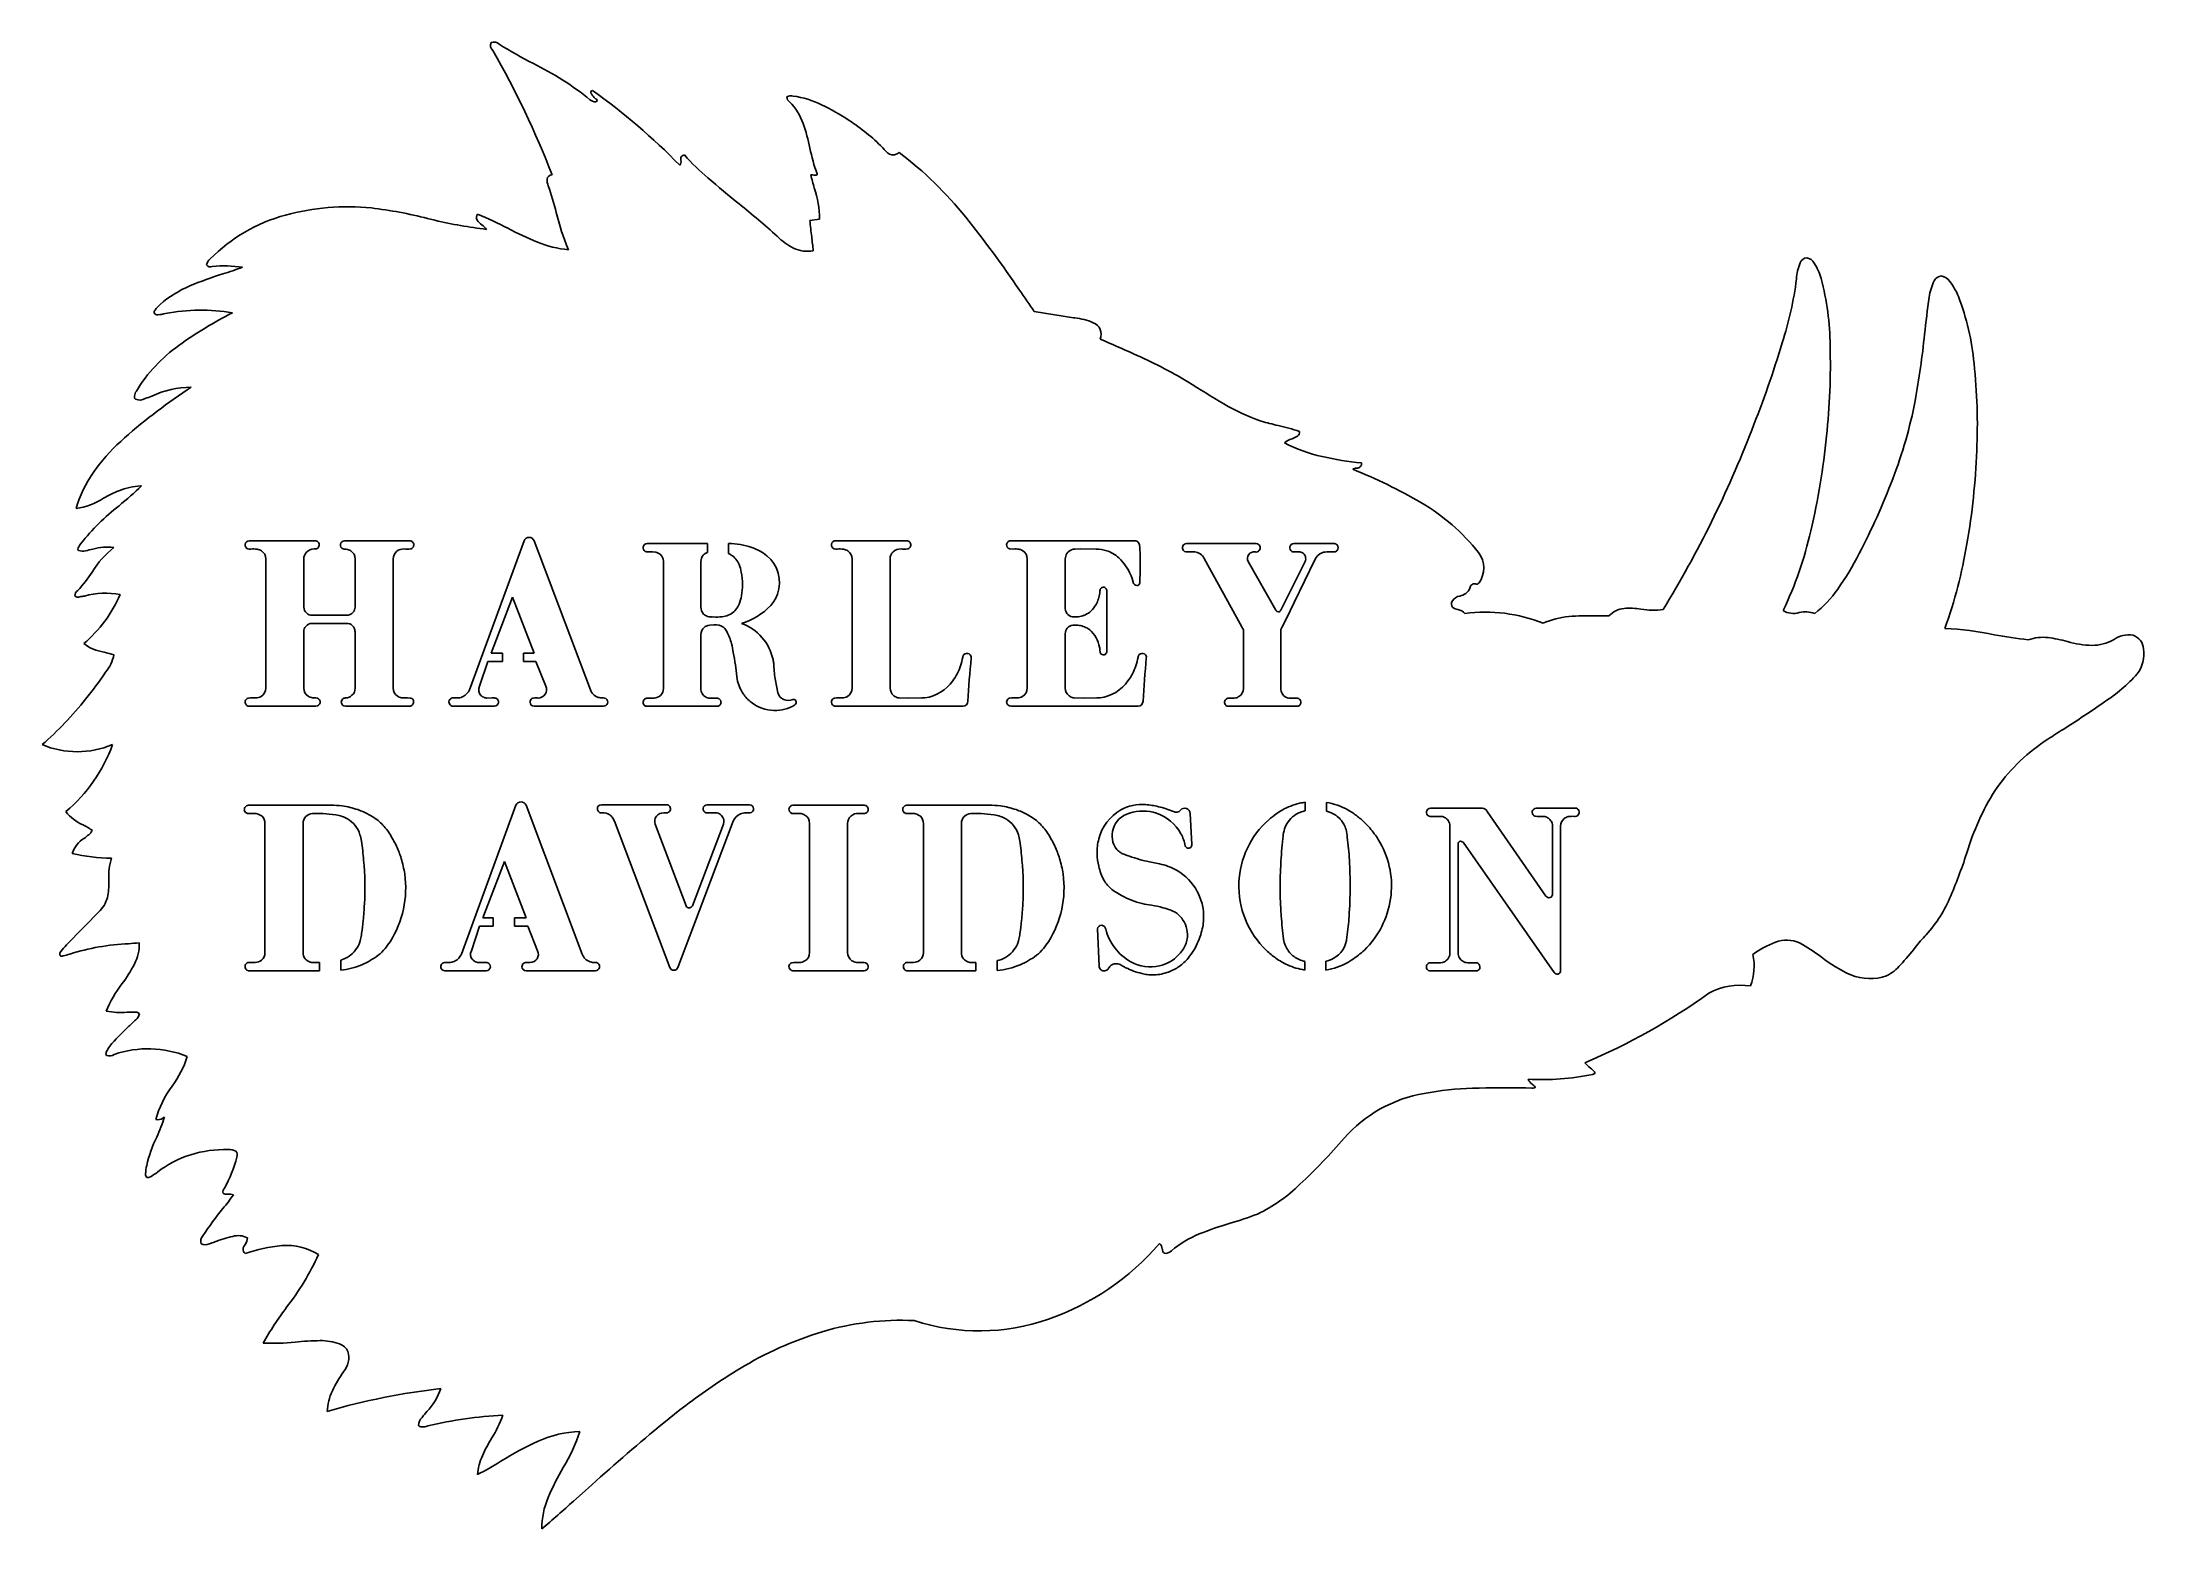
# Model space of a CAD drawing. Extents: x 0.2 to 22.5, y 0.1 to 15.9.
import ezdxf

# ---------------------------------------------------------------- set-up
doc = ezdxf.new("R2010")
doc.units = 0

msp = doc.modelspace()

# ---------------------------------------------------------------- linework, layer by layer
at = {"color": 7, "linetype": 'CONTINUOUS'}
for p, q in [((9.092629, 14.805864), (9.094432, 14.803611)), ((8.319628, 14.028863), (8.424057, 14.043783)), ((10.706583, 13.062897), (11.124301, 12.995765)), ((11.124301, 12.995765), (11.137326, 12.993929)), ((1.699851, 12.228966), (1.740583, 12.257292)), ((1.214707, 11.20928), (1.205112, 11.208218)), ((2.357886, 10.624877), (2.723259, 10.624877)), ((2.742611, 10.624877), (3.04025, 10.624877)), ((4.064642, 10.624877), (3.406093, 10.624877)), ((5.281536, 10.624881), (4.701054, 9.040924)), ((5.986292, 9.040924), (5.38847, 10.624881)), ((6.589611, 10.594246), (6.957724, 10.594246)), ((6.647036, 10.506631), (6.681203, 10.504249)), ((6.957724, 10.594246), (7.231341, 10.594246)), ((7.231341, 10.594246), (7.231341, 10.50114)), ((7.456341, 10.594833), (7.456341, 10.487866)), ((8.984839, 10.624873), (8.593691, 10.624873)), ((9.348746, 10.624873), (8.984839, 10.624873)), ((10.442068, 10.538846), (10.450161, 10.537267)), ((10.450161, 10.537267), (10.4845, 10.536759)), ((10.851072, 10.624868), (10.45562, 10.624868)), ((11.775477, 10.624868), (10.851072, 10.624868)), ((11.101261, 10.52816), (11.119447, 10.534345)), ((11.119447, 10.534345), (11.139603, 10.536769)), ((11.139603, 10.536769), (11.194495, 10.537157)), ((11.194495, 10.537157), (11.36451, 10.536912)), ((11.826637, 10.585978), (11.816264, 10.60361)), ((11.830141, 10.547197), (11.826637, 10.585978)), ((11.830141, 10.547197), (11.832701, 10.473259)), ((12.318111, 10.50707), (12.412669, 10.505912)), ((12.324212, 10.594243), (12.846011, 10.594243)), ((12.846011, 10.594243), (13.067785, 10.594243)), ((13.459497, 10.506995), (13.50822, 10.506623)), ((13.897281, 10.594239), (13.465234, 10.594239)), ((13.90694, 10.50778), (13.912273, 10.508846)), ((2.534056, 10.431361), (2.534056, 9.05807)), ((2.939904, 9.920186), (2.939904, 10.431361)), ((3.484162, 10.431361), (3.484162, 9.920186)), ((3.888467, 9.05807), (3.888467, 10.431361)), ((6.763462, 10.403171), (6.763462, 9.053918)), ((7.161049, 10.403176), (7.161049, 9.91959)), ((8.768329, 10.431357), (8.768329, 9.058066)), ((9.17417, 9.058066), (9.17417, 10.431357)), ((10.631793, 10.431352), (10.631793, 9.058061)), ((11.036099, 9.902771), (11.036099, 10.431356)), ((12.513509, 10.437625), (12.895315, 9.741688)), ((13.275946, 9.885124), (12.981721, 10.403166)), ((13.585757, 10.403166), (13.327558, 9.885124)), ((13.469897, 9.969695), (13.690694, 10.420396)), ((11.476565, 9.445095), (11.476565, 10.096289)), ((11.76269, 10.171415), (11.745997, 10.224756)), ((11.829389, 10.216432), (11.831969, 10.277695)), ((4.930725, 9.427696), (5.158796, 10.025648)), ((5.158796, 10.025648), (5.388467, 9.427696)), ((13.301825, 9.867968), (13.287582, 9.872322)), ((13.383319, 9.792431), (13.469897, 9.969695)), ((2.939904, 9.058074), (2.939904, 9.65756)), ((3.396109, 9.83213), (3.026421, 9.83213)), ((3.026421, 9.745617), (3.396109, 9.745617)), ((3.484163, 9.65756), (3.484163, 9.058074)), ((7.161047, 9.053916), (7.161047, 9.625286)), ((7.230797, 9.819995), (7.246356, 9.816258)), ((7.236525, 9.725), (7.256701, 9.72822)), ((7.256701, 9.72822), (7.300843, 9.729018)), ((7.386716, 9.816486), (7.419194, 9.822435)), ((11.036099, 9.058065), (11.036099, 9.638609)), ((11.117787, 9.726566), (11.144254, 9.726636)), ((12.895315, 9.741688), (12.920191, 9.696264)), ((12.920191, 9.696264), (12.927136, 9.683582)), ((12.930714, 9.64972), (12.930714, 9.671781)), ((12.930714, 9.64972), (12.930714, 9.560152)), ((13.326957, 9.609881), (13.326957, 9.656259)), ((13.329271, 9.681771), (13.339248, 9.702198)), ((13.339248, 9.702198), (13.383319, 9.792431)), ((5.050385, 9.427696), (4.930725, 9.427696)), ((5.050385, 9.427696), (5.050385, 9.339643)), ((5.275385, 9.427696), (5.275385, 9.339643)), ((5.388467, 9.427696), (5.275385, 9.427696)), ((11.407084, 9.437445), (11.403851, 9.46869)), ((11.407084, 9.437445), (11.411705, 9.427712)), ((12.930714, 9.40772), (12.930114, 9.053914)), ((12.930714, 9.560152), (12.930714, 9.40772)), ((13.327557, 9.053914), (13.326957, 9.609881)), ((21.68866, 9.553718), (21.692803, 9.552647)), ((4.808048, 9.077017), (4.894568, 9.339643)), ((4.894568, 9.339643), (5.050385, 9.339643)), ((5.405808, 9.339643), (5.275385, 9.339643)), ((5.405808, 9.339643), (5.511205, 9.077017)), ((7.546193, 9.15305), (7.527825, 9.305258)), ((2.367861, 8.953027), (2.346061, 8.950982)), ((2.367861, 8.953027), (2.425467, 8.952766)), ((3.996467, 8.952836), (3.97817, 8.954511)), ((4.042652, 8.952876), (3.996467, 8.952836)), ((4.070602, 8.952687), (4.042652, 8.952876)), ((4.076922, 8.951649), (4.070602, 8.952687)), ((4.585459, 8.953712), (4.5339, 8.953068)), ((4.943701, 8.952936), (4.884461, 8.952627)), ((6.582258, 8.949765), (6.576136, 8.948541)), ((6.605621, 8.95078), (6.582258, 8.949765)), ((6.664871, 8.950884), (6.605621, 8.95078)), ((7.190759, 8.979465), (7.209331, 8.966288)), ((7.339153, 8.95004), (7.261233, 8.950722)), ((8.603557, 8.953023), (8.581035, 8.951037)), ((8.603557, 8.953023), (8.659625, 8.952763)), ((9.268257, 8.95373), (9.256808, 8.955219)), ((9.372004, 8.952407), (9.268257, 8.95373)), ((9.509229, 8.95289), (9.372004, 8.952407)), ((9.543032, 8.955604), (9.509229, 8.95289)), ((10.465596, 8.953018), (10.443795, 8.950973)), ((10.465596, 8.953018), (10.523167, 8.952757)), ((11.131794, 8.953728), (11.12045, 8.955204)), ((11.235533, 8.952407), (11.131794, 8.953728)), ((11.372758, 8.95289), (11.235533, 8.952407)), ((11.406565, 8.955605), (11.372758, 8.95289)), ((13.357269, 8.979461), (13.375979, 8.966288)), ((13.505679, 8.950045), (13.427622, 8.950722)), ((2.357886, 8.864558), (3.000202, 8.864558)), ((3.43687, 8.864558), (4.064642, 8.864558)), ((4.526416, 8.864558), (4.965345, 8.864558)), ((5.66669, 8.864558), (5.388468, 8.864558)), ((6.126243, 8.864558), (5.66669, 8.864558)), ((6.558728, 8.876638), (6.570944, 8.866957)), ((6.589608, 8.864558), (7.333181, 8.864558)), ((7.333181, 8.864558), (7.347972, 8.865553)), ((8.097013, 8.926296), (8.069152, 8.929189)), ((8.593691, 8.864558), (9.948106, 8.864558)), ((10.45562, 8.864558), (11.811632, 8.864558)), ((12.773419, 8.864558), (13.499694, 8.864558)), ((13.499694, 8.864558), (13.514621, 8.865553)), ((13.587498, 7.845064), (13.587498, 7.753556)), ((13.812498, 7.843055), (13.812498, 7.7508)), ((2.742611, 7.812384), (2.350157, 7.812384)), ((2.526331, 6.245577), (2.526331, 7.618868)), ((3.229487, 7.812384), (2.742611, 7.812384)), ((2.930637, 7.618865), (2.930637, 6.245574)), ((5.195286, 7.812381), (4.614804, 6.228424)), ((5.900042, 6.228424), (5.30222, 7.812381)), ((6.795445, 7.818367), (6.103627, 7.818367)), ((6.243022, 7.644521), (6.829902, 6.08868)), ((7.00375, 6.7444), (6.674926, 7.610137)), ((7.401198, 7.610137), (7.072515, 6.7444)), ((7.504567, 7.644521), (7.082756, 6.526286)), ((7.214087, 7.732975), (7.222773, 7.731252)), ((7.222773, 7.731252), (7.264379, 7.730437)), ((7.678411, 7.818367), (7.229209, 7.818367)), ((7.264379, 7.730437), (7.331126, 7.730054)), ((7.638526, 7.730503), (7.684433, 7.731311)), ((8.126908, 7.726357), (8.135001, 7.724778)), ((8.135001, 7.724778), (8.16934, 7.724269)), ((8.48831, 7.812379), (8.14046, 7.812379)), ((8.316631, 7.618863), (8.316631, 6.245572)), ((8.897114, 7.812379), (8.48831, 7.812379)), ((8.720943, 6.245572), (8.720943, 7.618863)), ((9.743191, 7.812384), (9.350783, 7.812384)), ((9.526956, 6.245577), (9.526956, 7.618868)), ((10.230112, 7.812384), (9.743191, 7.812384)), ((9.931262, 7.618865), (9.931262, 6.245574)), ((12.381507, 7.396239), (12.364208, 7.724992)), ((13.997916, 7.610011), (13.977408, 7.642734)), ((14.898908, 7.699441), (14.905147, 7.69628)), ((14.905147, 7.69628), (14.914774, 7.69437)), ((14.914774, 7.69437), (15.016394, 7.694078)), ((15.472338, 7.781743), (14.919912, 7.781743)), ((15.016394, 7.694078), (15.047223, 7.691541)), ((16.147, 6.847166), (15.52395, 7.745572)), ((16.458522, 7.781743), (16.043773, 7.781743)), ((16.135222, 7.691747), (16.10108, 7.694127)), ((15.12636, 7.590669), (15.12636, 6.241416)), ((15.214138, 6.241416), (15.214138, 7.399664)), ((15.265748, 7.418609), (16.234779, 6.034831)), ((16.215766, 7.590669), (16.215766, 6.864393)), ((16.303542, 7.590669), (16.303542, 6.632743)), ((4.844475, 6.615196), (5.072546, 7.213148)), ((5.072546, 7.213148), (5.302217, 6.615196)), ((11.931586, 7.209979), (12.038595, 7.18904)), ((20.637862, 7.350344), (20.62977, 7.326276)), ((11.579758, 6.883158), (11.634825, 6.853376)), ((0.41647, 6.328607), (0.773239, 6.694463)), ((4.721798, 6.264517), (4.808318, 6.527143)), ((4.808318, 6.527143), (4.953558, 6.527143)), ((4.953558, 6.615196), (4.844475, 6.615196)), ((4.953558, 6.615196), (4.953558, 6.527143)), ((5.178558, 6.615196), (5.178558, 6.527143)), ((5.302217, 6.615196), (5.178558, 6.615196)), ((5.178558, 6.527143), (5.319558, 6.527143)), ((5.319558, 6.527143), (5.424955, 6.264517)), ((7.082756, 6.526286), (6.917687, 6.08868)), ((11.38416, 6.513866), (11.37802, 6.49783)), ((11.37802, 6.49783), (11.395318, 6.100237)), ((14.031604, 6.408539), (14.04494, 6.522647)), ((16.303542, 6.632743), (16.303542, 6.052056)), ((3.526203, 6.335493), (3.53868, 6.371608)), ((3.53868, 6.371608), (3.542973, 6.38691)), ((10.526828, 6.335493), (10.539305, 6.371608)), ((10.539305, 6.371608), (10.543598, 6.38691)), ((13.365351, 6.353234), (13.356873, 6.389214)), ((13.365351, 6.353234), (13.378083, 6.317049)), ((3.106792, 6.052058), (2.350157, 6.052058)), ((2.375184, 6.140822), (2.420933, 6.140365)), ((2.998593, 6.147786), (3.020087, 6.141836)), ((3.106792, 6.140386), (3.106792, 6.052058)), ((3.331792, 6.165737), (3.331792, 6.057694)), ((4.440166, 6.052058), (4.879095, 6.052058)), ((4.499209, 6.141212), (4.44765, 6.140568)), ((4.857451, 6.140436), (4.798211, 6.140127)), ((5.610856, 6.052058), (5.302218, 6.052058)), ((6.039993, 6.052058), (5.610856, 6.052058)), ((8.150435, 6.140529), (8.128636, 6.138483)), ((8.14046, 6.052058), (8.897114, 6.052058)), ((8.150435, 6.140529), (8.208042, 6.140267)), ((10.086813, 6.052058), (9.350783, 6.052058)), ((9.375809, 6.140822), (9.421558, 6.140365)), ((9.999218, 6.147786), (10.020712, 6.141836)), ((10.086813, 6.141195), (10.086813, 6.052058)), ((10.311813, 6.160996), (10.311813, 6.055566)), ((11.629864, 6.112554), (11.679779, 6.084546)), ((13.582568, 6.152084), (13.582568, 6.060024)), ((13.807568, 6.15314), (13.807568, 6.060496)), ((14.903691, 6.053398), (14.919912, 6.052058)), ((14.907956, 6.136361), (14.90434, 6.135644)), ((14.916974, 6.138032), (14.907956, 6.136361)), ((14.941248, 6.138284), (14.916974, 6.138032)), ((14.919912, 6.052058), (15.403427, 6.052058)), ((15.025217, 6.138179), (14.941248, 6.138284)), ((15.046837, 6.140466), (15.025217, 6.138179)), ((15.243847, 6.166963), (15.262421, 6.153788)), ((15.403427, 6.052058), (15.418356, 6.053053)), ((11.891979, 6.013544), (11.849789, 6.023447)), ((15.998907, 4.80552), (15.932197, 4.806228)), ((5.899152, 0.495897), (5.807673, 0.414473)), ((6.000039, 0.585495), (5.899152, 0.495897))]:
    msp.add_line(p, q, dxfattribs=at)
for centre, radius, start, end in [((4.994311, 15.890072), 0.070696, 154.042337, 229.500449), ((4.961158, 15.850332), 0.076949, 44.717976, 113.279956), ((7.698172, 20.206151), 5.069453, 238.054139, 242.795719), ((-3.263783, 11.113515), 9.47337, 21.033986, 29.903067), ((4.043917, 12.93471), 3.069129, 50.841651, 64.181296), ((6.041926, 15.379712), 0.088569, 227.392073, 270.12193), ((6.012868, 15.391566), 0.02172, 104.945676, 226.793673), ((6.224254, 15.527975), 0.272706, 213.935205, 227.101481), ((2.012631, 9.802749), 6.886725, 44.365099, 54.546045), ((4.9795, 14.275506), 1.493286, 44.493988, 44.825615), ((6.041946, 15.30672), 0.015577, 270.62308, 439.824586), ((8.134003, 15.341339), 0.057254, 178.268393, 238.656705), ((8.119084, 15.287939), 0.069492, 69.931083, 127.502193), ((7.644172, 14.843625), 0.642714, 19.795755, 44.291789), ((8.002305, 14.358657), 1.004448, 63.921432, 81.95202), ((7.508017, 13.280361), 2.190461, 55.852288, 64.707639), ((6.471526, 14.432241), 1.885413, 11.235103, 19.489916), ((7.59486, 13.318001), 2.111174, 44.809914, 57.229552), ((10.055377, 15.138546), 1.767378, 191.057078, 200.316535), ((9.28837, 14.934474), 0.233961, 214.009989, 238.574899), ((9.204358, 14.827698), 0.100331, 247.76209, 311.3764), ((6.826203, 11.532431), 4.042738, 38.784266, 52.79577), ((6.87966, 14.660853), 0.070654, 322.804773, 368.908573), ((6.987637, 14.685683), 0.040621, 89.268799, 199.99032), ((8.645955, 16.162002), 2.193066, 220.893502, 230.00789), ((5.689023, 14.462859), 0.163708, 177.427554, 203.477416), ((5.576274, 14.462357), 0.051397, 87.680709, 171.215723), ((2.243409, 13.259355), 3.486507, 14.212146, 19.05544), ((15.686143, 24.296586), 12.950904, 229.274497, 231.18584), ((8.34495, 14.348777), 0.16554, 83.920659, 94.897463), ((10.270711, 14.952338), 1.988863, 192.740796, 196.847318), ((8.377668, 14.645148), 0.132634, 263.425244, 275.668235), ((7.433212, 14.045126), 0.990845, 359.922345, 379.502724), ((8.391637, 14.520698), 0.007586, 263.420928, 393.662645), ((3.197565, 12.390645), 1.756068, 105.01156, 135.533261), ((3.40842, 11.629448), 2.545911, 84.383074, 105.157814), ((3.093417, 9.495639), 4.701471, 75.709063, 83.107731), ((4.825686, 14.061495), 0.051328, 137.767277, 211.794623), ((3.477687, 10.856222), 3.4946, 62.177912, 67.98417), ((8.037639, 14.691108), 2.482136, 193.412849, 203.048901), ((2.973514, 8.393727), 7.408828, 47.579448, 51.668328), ((5.435763, 18.687164), 4.783819, 256.681391, 263.339656), ((4.954458, 14.157089), 0.211568, 215.426698, 234.649604), ((4.715274, 13.818947), 0.202617, 35.161327, 54.806774), ((6.794143, 17.148363), 3.618061, 242.235522, 247.729363), ((8.446132, 14.329341), 0.665544, 224.479561, 243.101085), ((17.83456, 15.042105), 9.568729, 186.078506, 187.11647), ((0.913032, 6.791231), 11.621957, 33.98791, 38.744151), ((5.857204, 14.859131), 1.144515, 247.702801, 264.80882), ((8.293329, 14.046123), 0.343935, 244.457083, 280.655492), ((-1.976066, 12.574532), 10.394983, 6.260632, 7.085001), ((3.132622, 10.006316), 3.612582, 106.974641, 112.894041), ((1.945134, 13.58453), 0.048032, 215.29188, 294.428339), ((2.003142, 13.541946), 0.098337, 126.727833, 171.323948), ((2.093569, 12.182514), 1.364355, 81.771492, 95.407359), ((0.294796, 19.082613), 5.897148, 287.600192, 289.763387), ((19.302841, 13.382072), 0.491949, 156.410922, 176.99403), ((18.928503, 13.553868), 0.080507, 96.095096, 161.857254), ((18.901341, 13.523807), 0.111675, 28.686593, 80.404698), ((18.515242, 13.257599), 0.580173, 15.639897, 33.45204), ((16.292772, 12.679205), 2.876595, 0.376432, 14.799792), ((20.355867, 13.353902), 0.086325, 91.934343, 156.807492), ((20.327823, 13.305005), 0.137489, 33.664334, 79.468368), ((2.194153, 12.231687), 1.197421, 112.950979, 130.856061), ((41.144904, 34.468409), 37.211385, 214.693662, 215.116504), ((14.997876, 13.90104), 3.845448, 342.24918, 352.63163), ((28.904676, 11.909714), 8.778741, 171.448554, 174.05242), ((20.721439, 13.156941), 0.501294, 152.566247, 173.338941), ((19.911093, 12.972342), 0.670308, 21.712065, 37.588262), ((18.077692, 12.272117), 2.632827, 5.18208, 21.10914), ((1.38409, 13.053612), 0.03664, 137.989899, 200.219347), ((1.380595, 13.069391), 0.041986, 222.639062, 278.908048), ((1.600615, 12.910191), 0.296006, 129.873769, 145.433126), ((1.375332, 13.345329), 0.317638, 272.122527, 286.728043), ((1.842559, 11.07825), 1.998534, 80.259555, 100.838343), ((3.991809, 9.422396), 4.052778, 116.544037, 125.980586), ((11.077102, 12.358557), 0.638218, 66.322188, 84.585536), ((11.286223, 12.819774), 0.131997, 337.02456, 429.05547), ((6.582955, 1.303058), 12.439023, 65.392091, 67.177621), ((11.440519, 13.697409), 8.776703, 349.603313, 354.258299), ((2.59111, 11.334153), 1.682857, 125.630278, 148.362365), ((9.582037, 7.670406), 5.401653, 59.313472, 66.190796), ((7.610721, 16.076466), 11.54556, 338.271018, 343.144092), ((11.800672, 12.506666), 7.371119, 353.997052, 361.488213), ((17.183107, 19.811942), 8.92536, 237.127831, 240.015156), ((14.57365, 11.854394), 6.161079, 357.473862, 366.107687), ((5.035911, 7.180502), 6.05114, 123.457007, 131.938409), ((1.171261, 12.156306), 0.034024, 171.332041, 232.065022), ((1.271262, 12.143081), 0.134891, 146.827147, 172.179965), ((1.19505, 12.242052), 0.121134, 248.342753, 298.894546), ((-0.801417, 17.622891), 5.859096, 290.53237, 291.270337), ((1.74043, 11.29166), 0.965633, 89.990859, 115.54175), ((13.802827, 13.882568), 2.100521, 239.047508, 251.034531), ((15.418231, 12.997832), 4.738142, 338.773696, 349.243742), ((14.084686, 15.254075), 3.493776, 253.974257, 256.994945), ((12.783538, 9.529635), 2.376726, 71.792468, 77.487642), ((2.436748, 10.123089), 2.125413, 132.833443, 144.798753), ((14.144977, 13.205379), 1.726874, 243.178796, 257.379345), ((13.497597, 11.523065), 0.193168, 105.006611, 133.023418), ((13.382797, 11.923371), 0.223327, 286.862662, 303.488175), ((13.47738, 11.777763), 0.049725, 305.169015, 371.129509), ((7.337566, 16.041795), 11.787223, 328.555449, 338.919144), ((11.4975, 12.491628), 7.671198, 346.720019, 354.345564), ((14.53524, 14.896172), 3.462101, 257.190617, 264.215628), ((14.140758, 11.44353), 0.046281, 260.61567, 370.165307), ((13.254051, 11.872485), 7.480302, 350.145531, 357.78092), ((1.727361, 10.621611), 1.258377, 144.727399, 164.076831), ((1.260531, 10.400666), 0.809451, 93.925796, 110.861101), ((-1.921194, 14.5131), 4.555119, 309.476327, 313.506326), ((14.144115, 11.297753), 0.100707, 96.215649, 120.454716), ((11.987029, 6.140051), 5.65158, 59.952089, 68.121069), ((12.473869, 14.10155), 7.882443, 332.713876, 339.043908), ((0.399946, 11.718677), 0.760931, 278.869241, 302.611423), ((2.488317, 9.058343), 2.459566, 127.979071, 141.311636), ((1.54597, 9.778443), 1.493214, 112.593871, 119.527982), ((13.731396, 9.164966), 2.159751, 38.116881, 59.827084), ((15.090333, 11.598545), 3.969534, 334.370746, 347.353586), ((0.560865, 10.537077), 0.023318, 152.477033, 219.309332), ((0.711028, 10.479296), 0.184085, 140.745289, 158.135483), ((0.584856, 10.616634), 0.103271, 245.982033, 289.145058), ((0.251875, 12.571112), 2.084571, 280.135901, 282.33897), ((1.529694, 9.780485), 0.983978, 128.28316, 148.68802), ((0.847722, 10.065522), 0.492684, 81.555568, 107.772377), ((2.360144, 10.580595), 0.044634, 172.350069, 249.253403), ((2.358367, 10.582199), 0.042681, 90.645994, 174.166426), ((2.366664, 10.635796), 0.09948, 257.027939, 274.942665), ((2.401527, 10.063548), 0.473869, 85.081935, 93.180577), ((2.426135, 10.425829), 0.111005, 55.900774, 81.703677), ((2.436943, 10.435275), 0.097192, 357.692061, 418.05545), ((3.048825, 10.423751), 0.113528, 89.739662, 138.740397), ((3.059299, 10.580946), 0.043801, 352.421463, 450.266641), ((3.065344, 10.56659), 0.029068, 273.958906, 306.86367), ((3.059676, 10.579961), 0.043307, 302.246252, 353.647184), ((3.372144, 10.580222), 0.044285, 172.17837, 250.323519), ((3.370742, 10.581909), 0.042692, 88.598761, 174.166084), ((3.359595, 10.185815), 0.351428, 84.879439, 87.246235), ((3.376188, 10.42544), 0.111385, 55.969036, 82.37863), ((3.38721, 10.43539), 0.097036, 357.620635, 418.075356), ((3.997304, 10.428561), 0.108873, 84.704559, 178.526309), ((4.032842, 11.118144), 0.581733, 267.488634, 274.052599), ((4.065298, 10.581301), 0.043581, 343.933244, 450.862428), ((4.072116, 10.563815), 0.026015, 274.052599, 307.30994), ((4.064812, 10.580351), 0.043798, 301.789504, 345.303515), ((5.335002, 10.603238), 0.05768, 22.03761, 157.96239), ((6.591148, 10.550063), 0.04421, 91.992344, 239.53526), ((6.584956, 10.536853), 0.029716, 236.911464, 265.857543), ((6.621379, 11.217406), 0.711238, 266.891404, 272.067293), ((7.460489, 9.880247), 0.714598, 70.243017, 90.332608), ((7.578345, 10.163266), 0.408684, 58.794242, 72.381329), ((7.584272, 10.121213), 0.442398, 51.183347, 62.27481), ((8.594079, 10.580472), 0.04432, 172.13965, 249.924628), ((8.592576, 10.582274), 0.042614, 88.50138, 174.264339), ((8.60233, 10.64856), 0.112196, 257.928222, 274.323142), ((8.636494, 10.075716), 0.461683, 85.054982, 93.191827), ((8.660133, 10.425127), 0.111728, 55.991385, 81.684847), ((8.671142, 10.435223), 0.097264, 357.722441, 418.041578), ((9.270062, 10.435765), 0.095993, 132.129407, 182.631937), ((9.284141, 10.4202), 0.116982, 87.201348, 132.129407), ((9.317719, 11.107079), 0.570718, 267.201348, 273.952002), ((9.348992, 10.581074), 0.0438, 352.4196, 450.322265), ((9.355047, 10.566751), 0.029101, 273.952002, 306.853871), ((9.349179, 10.580192), 0.043507, 302.416103, 353.53774), ((10.459472, 10.582496), 0.046992, 175.146452, 248.261545), ((10.471149, 10.572017), 0.06026, 133.714794, 166.120321), ((10.455478, 10.583939), 0.04093, 89.801011, 129.387708), ((10.505727, 10.217688), 0.319776, 83.61377, 93.806106), ((10.523337, 10.424711), 0.112215, 58.528467, 80.790784), ((10.534229, 10.435219), 0.097641, 357.730573, 420.761191), ((11.142168, 10.430291), 0.106074, 112.683572, 179.425035), ((11.353798, 10.126965), 0.410086, 72.595721, 88.503274), ((11.411899, 10.28754), 0.239599, 56.701514, 74.368151), ((11.773747, 10.571792), 0.053105, 36.810498, 88.133528), ((12.325404, 10.550247), 0.044012, 91.552022, 222.950281), ((12.32225, 10.545016), 0.038171, 220.438883, 263.774504), ((12.396, 10.372697), 0.134253, 28.922152, 82.867748), ((13.044909, 10.435951), 0.071187, 82.415567, 207.422606), ((13.065766, 10.549654), 0.044635, 255.121578, 447.407184), ((13.466958, 10.550009), 0.044263, 92.231583, 239.293142), ((13.462123, 10.540622), 0.03373, 238.211903, 265.534543), ((13.515314, 10.420562), 0.086353, 64.46983, 94.712657), ((13.844616, 10.033714), 0.473449, 86.738235, 95.717176), ((13.883918, 10.643444), 0.137604, 264.844841, 279.631203), ((13.898169, 10.554458), 0.03979, 40.771761, 91.279363), ((13.886754, 10.561664), 0.058659, 295.787854, 315.09847), ((13.886247, 10.55035), 0.051714, 324.414453, 395.585547), ((15.492444, 11.451377), 5.202962, 340.227887, 350.495749), ((-0.532391, 11.08902), 1.458543, 317.013503, 326.869401), ((3.035177, 10.435723), 0.095373, 138.740397, 182.621458), ((6.664088, 10.423968), 0.082085, 63.043978, 77.965909), ((6.662069, 10.403637), 0.101394, 359.736655, 427.238481), ((7.272073, 10.401658), 0.111034, 140.601216, 179.216227), ((7.242717, 10.42577), 0.073045, 118.333957, 140.601216), ((7.279721, 10.369378), 0.140363, 110.162073, 120.704851), ((7.370277, 10.29646), 0.209864, 57.036441, 65.78939), ((7.365823, 10.289591), 0.218051, 22.272713, 57.036441), ((7.199625, 10.221521), 0.397649, 10.099595, 22.272713), ((6.810287, 10.152172), 0.793115, 0.391148, 10.099595), ((7.632567, 10.181245), 0.365351, 340.081432, 411.183347), ((11.36437, 10.173779), 0.361492, 48.060359, 60.306444), ((11.205714, 10.030914), 0.574241, 23.54846, 45.811537), ((9.283737, 10.385014), 2.550491, 357.588429, 361.982788), ((13.521904, 10.434358), 0.071065, 333.964454, 424.46983), ((13.807399, 10.379839), 0.123552, 108.431302, 160.837037), ((13.806842, 10.411022), 0.094256, 95.717176, 114.111846), ((15.213004, 10.333622), 0.27276, 324.742977, 397.088851), ((16.605472, 11.976731), 3.236485, 324.789284, 332.613305), ((0.568485, 10.041282), 0.063156, 122.496824, 182.877446), ((0.832243, 9.185064), 0.881754, 79.878525, 104.8951), ((6.785475, 10.173236), 0.818058, 350.66311, 358.903844), ((11.047914, 10.119212), 0.359119, 331.499884, 351.8114), ((11.595269, 10.06644), 0.191905, 167.342328, 179.516002), ((11.439896, 10.096412), 0.03408, 122.579647, 159.240348), ((11.440811, 10.094981), 0.035778, 2.094084, 122.579647), ((11.288463, 10.066977), 0.483975, 19.026508, 23.54846), ((11.80198, 10.194133), 0.045385, 210.036861, 282.27941), ((11.785789, 10.18539), 0.043995, 305.973735, 360.41965), ((11.96328, 10.202784), 0.134584, 174.179849, 187.28729), ((15.206844, 10.179134), 0.144475, 279.648967, 335.938222), ((15.386353, 10.118888), 0.047607, 75.249716, 178.386938), ((15.409572, 10.1955), 0.032526, 250.049774, 323.542306), ((18.331266, 10.733906), 1.110041, 307.36754, 325.840612), ((0.538632, 10.071515), 0.047112, 225.155199, 293.903598), ((-0.637722, 16.70693), 6.784635, 280.14843, 280.559355), ((-0.339087, 10.6332), 1.447604, 310.409504, 336.375882), ((3.019933, 9.916678), 0.080106, 177.490072, 231.312017), ((3.027994, 9.919824), 0.087708, 228.485218, 268.972267), ((3.39394, 9.925167), 0.093062, 271.335626, 318.592523), ((3.421825, 9.904888), 0.058823, 315.440471, 345.237582), ((3.348535, 9.928981), 0.135912, 343.288565, 356.289494), ((7.269431, 9.919728), 0.108382, 180.072977, 223.150562), ((7.267819, 9.923186), 0.109632, 225.046047, 250.263354), ((7.37007, 10.033936), 0.217131, 283.075887, 301.445797), ((7.361163, 10.036373), 0.223946, 303.064855, 337.671757), ((7.152023, 10.112969), 0.446589, 338.775391, 350.66311), ((7.400871, 10.406246), 0.687912, 286.226212, 317.008604), ((7.636152, 10.179946), 0.361538, 317.815809, 340.081432), ((11.128056, 9.906264), 0.092023, 182.175346, 271.204128), ((11.15841, 10.03016), 0.213089, 278.723378, 295.901144), ((11.166234, 10.028145), 0.207949, 294.20426, 313.495004), ((11.113743, 10.083469), 0.284212, 313.495004, 331.499884), ((13.312987, 9.907103), 0.043071, 210.683653, 233.854195), ((13.295324, 9.905598), 0.038187, 279.802492, 327.577643), ((15.203953, 9.953189), 0.061186, 147.613607, 215.864682), ((15.251152, 9.918987), 0.119418, 99.686355, 145.885421), ((15.230103, 10.012763), 0.121823, 231.561205, 260.87395), ((15.195105, 9.772604), 0.120897, 40.85599, 82.550135), ((15.503655, 8.216531), 1.649511, 68.124211, 97.563201), ((17.010471, 9.6341), 0.27314, 96.485153, 135.487507), ((17.034709, 9.186401), 0.721197, 80.156765, 94.380829), ((17.289039, 10.621868), 0.736637, 259.753291, 278.174675), ((18.778327, 10.067924), 0.215927, 239.677046, 286.52582), ((18.907075, 9.582545), 0.286398, 70.011107, 103.596942), ((3.016089, 9.661766), 0.0763, 136.834026, 183.160478), ((3.027366, 9.659043), 0.086579, 90.625367, 140.627943), ((3.395736, 9.658775), 0.086843, 48.074149, 89.753762), ((3.402181, 9.659171), 0.082366, 26.8967, 51.227288), ((3.364609, 9.651708), 0.119698, 2.802227, 21.940385), ((7.263425, 9.625395), 0.102378, 128.069027, 180.061354), ((7.262289, 9.631864), 0.096635, 105.462682, 129.903758), ((7.281804, 10.079331), 0.265451, 262.32605, 272.529078), ((7.32124, 10.564984), 0.751357, 267.885461, 274.999302), ((7.320229, 9.592361), 0.138024, 52.194023, 98.074015), ((7.351655, 9.628157), 0.090525, 19.716549, 54.021607), ((6.950198, 9.393713), 0.554138, 14.326341, 28.567394), ((7.416283, 9.252974), 0.523523, 11.890629, 70.261205), ((11.125597, 9.637337), 0.089506, 139.198014, 179.185389), ((11.119803, 9.648822), 0.077771, 91.485866, 142.816433), ((11.12022, 10.279056), 0.464897, 271.204128, 278.723378), ((11.152675, 9.504525), 0.222271, 78.140563, 92.171108), ((11.166007, 9.546399), 0.178606, 61.147579, 79.565665), ((11.16298, 9.498299), 0.223145, 53.150167, 66.434164), ((11.080864, 9.434144), 0.324872, 10.501361, 48.341172), ((12.909463, 9.671781), 0.021251, 0, 33.733409), ((13.393624, 9.663074), 0.067014, 163.799368, 185.836604), ((16.459803, 9.002445), 0.819399, 94.888692, 114.634463), ((16.59372, 7.361708), 2.465588, 88.170515, 94.740083), ((16.760064, 14.91299), 5.087706, 269.013087, 270.62651), ((20.242965, 6.377238), 3.317282, 78.311497, 87.482633), ((21.690006, 13.59312), 4.042374, 258.947014, 264.126129), ((22.345579, 9.335031), 0.288629, 80.806922, 124.708793), ((22.339393, 9.465158), 0.163391, 3.155997, 71.332289), ((0.880692, 9.899342), 0.463556, 232.627791, 261.80187), ((0.559018, 8.301693), 1.167154, 71.980179, 77.351477), ((0.475602, 9.509024), 0.455023, 321.574477, 347.636781), ((6.019104, 9.184211), 1.508366, 9.661076, 13.28522), ((5.985043, 9.119083), 1.553975, 6.880877, 11.81804), ((9.99105, 9.382578), 0.044789, 135.977984, 175.317272), ((9.991371, 9.380418), 0.046541, 60.523559, 134.340419), ((9.98746, 9.380008), 0.048928, 355.290506, 416.769908), ((11.094634, 9.436697), 0.310868, 5.90716, 10.501361), ((11.441519, 9.446163), 0.035062, 211.751705, 358.254022), ((11.854578, 9.382579), 0.044791, 135.978575, 175.320293), ((11.854898, 9.380409), 0.046548, 60.530239, 134.331227), ((11.85485, 9.383464), 0.04394, 350.205047, 418.515103), ((21.432897, 9.11129), 0.486564, 83.61032, 108.772727), ((21.326602, 8.293173), 1.31151, 73.974712, 82.973086), ((21.97815, 10.538759), 1.026567, 253.861346, 268.644434), ((21.956917, 9.962879), 0.45041, 269.61159, 299.869384), ((22.156396, 9.421253), 0.350159, 322.89377, 368.689218), ((-2.121146, 11.212727), 3.55917, 320.340992, 326.073041), ((7.453355, 9.26078), 0.485638, 6.893704, 11.890629), ((9.334239, 9.375189), 1.399881, 182.297487, 188.956539), ((9.364556, 9.485168), 0.590279, 323.554612, 341.122737), ((9.052176, 9.563852), 0.911703, 342.79567, 348.765856), ((21.593652, 8.231474), 11.613961, 174.344517, 176.610877), ((11.229976, 9.48418), 0.588117, 323.51897, 341.152329), ((10.93389, 9.559743), 0.893064, 342.701253, 348.797006), ((29.59294, 7.807976), 17.76413, 174.935999, 176.417263), ((21.079824, 10.438602), 1.82968, 303.347802, 317.818415), ((-2.073603, 11.053211), 3.422011, 310.647263, 321.889296), ((2.365805, 8.897918), 0.056618, 110.409565, 131.888181), ((2.425969, 9.063559), 0.110795, 269.740072, 302.048437), ((2.436662, 9.054417), 0.097463, 299.57152, 362.148133), ((3.037741, 9.054506), 0.097902, 177.91192, 237.473475), ((3.044439, 9.056669), 0.103424, 234.988193, 263.088221), ((3.05952, 8.847834), 0.105392, 76.963801, 94.435732), ((3.068156, 8.908944), 0.044236, 352.003333, 429.990339), ((3.380461, 8.91037), 0.042464, 121.763707, 183.20023), ((3.377454, 8.919552), 0.033153, 94.588267, 125.703263), ((3.374602, 9.069146), 0.116524, 274.35129, 311.212822), ((3.387882, 9.053983), 0.096368, 311.212822, 362.432829), ((3.991831, 9.058691), 0.103366, 180.344156, 234.242994), ((3.992941, 9.05249), 0.099086, 231.626104, 261.427108), ((4.073428, 8.921039), 0.030808, 39.664297, 83.488238), ((4.05913, 8.911319), 0.048047, 0.236647, 37.703262), ((4.526951, 8.909084), 0.04453, 81.0222, 269.312342), ((4.566091, 9.104923), 0.152446, 277.298752, 296.936002), ((4.560099, 9.103957), 0.154407, 299.081333, 335.906492), ((4.881824, 9.03771), 0.083593, 151.951366, 223.287822), ((4.890509, 9.05266), 0.100287, 226.104219, 254.373006), ((4.88413, 9.016005), 0.063379, 250.99812, 270.299147), ((4.954499, 8.834048), 0.119378, 77.435282, 95.189805), ((4.964914, 8.90903), 0.044354, 352.061646, 429.469449), ((5.387118, 8.909858), 0.042463, 121.762558, 183.176863), ((5.38411, 8.919046), 0.033145, 94.392594, 125.705417), ((5.409583, 8.587428), 0.36574, 86.612275, 94.392594), ((5.42991, 9.044905), 0.092384, 270.797512, 325.561793), ((5.432541, 9.039442), 0.087177, 327.545393, 385.532334), ((6.121945, 9.090757), 0.144517, 200.17109, 222.705189), ((6.121638, 9.106459), 0.155386, 227.040791, 250.927731), ((6.116146, 9.108677), 0.1558, 253.103688, 272.239622), ((6.125236, 8.906045), 0.047047, 57.348828, 93.657134), ((6.127363, 8.909366), 0.043103, 341.698157, 417.348828), ((6.592634, 8.905601), 0.046, 111.017819, 157.086751), ((6.655803, 9.065523), 0.114997, 274.522868, 312.375533), ((6.658864, 9.054045), 0.104598, 315.375827, 359.930563), ((7.257524, 9.051868), 0.096499, 178.78373, 211.026598), ((7.303697, 9.07576), 0.148418, 209.74265, 220.451984), ((7.262083, 9.047866), 0.097147, 237.111179, 269.498563), ((7.336343, 8.91629), 0.033867, 61.257667, 85.239867), ((7.33116, 8.90684), 0.044644, 356.068176, 421.257667), ((7.991502, 9.247633), 0.455243, 191.991361, 213.282693), ((7.972586, 9.253161), 0.442717, 215.224556, 231.513891), ((10.531144, 9.563829), 2.611561, 188.956539, 192.288199), ((8.087701, 9.039944), 0.112895, 196.429528, 231.703615), ((8.07883, 9.022395), 0.093707, 229.309888, 264.071475), ((8.596185, 8.903399), 0.049989, 107.641354, 132.822758), ((8.660141, 9.063803), 0.111042, 269.733644, 302.011235), ((8.670901, 9.054449), 0.097496, 299.562827, 362.126244), ((9.270595, 9.054169), 0.096504, 177.685334, 232.703803), ((9.292051, 9.082337), 0.131913, 232.703803, 254.504203), ((9.494476, 9.370949), 0.418174, 276.667952, 325.569242), ((10.463541, 8.897905), 0.056622, 110.409599, 131.886879), ((10.523671, 9.063792), 0.111036, 269.740074, 302.012526), ((10.534591, 9.054282), 0.097275, 299.527083, 362.226634), ((11.13938, 9.058683), 0.103283, 180.342921, 233.683239), ((11.142448, 9.055235), 0.102421, 231.157271, 257.597455), ((11.358102, 9.370662), 0.417876, 276.659802, 325.58925), ((12.776015, 8.905827), 0.045723, 79.478755, 172.765008), ((12.806089, 9.251258), 0.30126, 265.864686, 277.996066), ((12.817047, 9.072279), 0.123299, 284.537097, 302.383852), ((12.828848, 9.053672), 0.101266, 302.383852, 360.136999), ((13.422488, 9.051678), 0.094957, 178.650227, 211.454547), ((13.469636, 9.074541), 0.147196, 209.469288, 220.236329), ((13.428457, 9.046944), 0.096226, 236.950474, 269.502964), ((13.503, 8.916444), 0.033707, 60.405274, 85.441915), ((13.497534, 8.90682), 0.044776, 347.91107, 420.405274), ((2.360059, 8.909087), 0.044582, 135.974927, 267.205625), ((3.065698, 8.911426), 0.047063, 273.369667, 349.426972), ((3.383492, 8.91054), 0.0455, 183.20023, 267.880988), ((4.055431, 8.922306), 0.058479, 279.062819, 311.305949), ((4.057065, 8.912217), 0.050117, 317.528447, 359.200302), ((4.962579, 8.911539), 0.047063, 273.369491, 349.427143), ((5.39015, 8.910026), 0.0455, 183.176863, 267.880709), ((6.122104, 8.914019), 0.049635, 274.783368, 338.502628), ((6.590374, 8.906557), 0.043546, 157.086751, 223.393507), ((6.586521, 8.914339), 0.049877, 251.801774, 273.548205), ((7.339664, 8.892494), 0.028193, 287.137657, 313.615345), ((7.331289, 8.906831), 0.044515, 308.683809, 356.068176), ((7.944955, 9.218407), 0.398318, 231.513891, 269.076909), ((7.95461, 9.175717), 0.355939, 267.411999, 286.195065), ((7.970083, 9.178166), 0.354317, 283.680968, 302.146456), ((8.08936, 9.040972), 0.114931, 273.81827, 290.193357), ((8.145154, 8.90704), 0.030648, 31.959815, 121.735931), ((8.142437, 8.906961), 0.033023, 299.323409, 389.581097), ((8.594317, 8.909139), 0.044586, 136.072419, 269.195439), ((9.945533, 8.918974), 0.054478, 272.706891, 359.033011), ((10.436809, 8.908941), 0.025225, 154.709007, 206.993146), ((10.471553, 8.900092), 0.060805, 138.893896, 161.17044), ((10.461636, 8.914447), 0.050251, 199.719169, 263.123878), ((11.808411, 8.919603), 0.055139, 273.348732, 358.389749), ((12.776779, 8.907637), 0.046291, 175.105929, 222.31096), ((12.767947, 8.896328), 0.032238, 218.010396, 279.773328), ((13.506452, 8.892027), 0.027705, 287.149918, 313.957377), ((13.497511, 8.90695), 0.044826, 308.937148, 347.754066), ((16.006824, 17.609415), 10.612664, 302.101116, 304.944903), ((22.556671, 6.847913), 1.981691, 122.719731, 144.373831), ((26.148991, 1.480409), 8.440128, 122.239264, 123.54124), ((0.530323, 9.348353), 0.967128, 247.196847, 292.803153), ((-0.680154, 9.031847), 1.686372, 310.234698, 340.062907), ((5.248752, 7.790738), 0.05768, 22.03761, 157.96239), ((13.7053, 7.107176), 0.747407, 103.790957, 118.945904), ((13.693778, 7.154119), 0.69907, 98.744629, 103.790957), ((13.686288, 7.117942), 0.736015, 61.055232, 80.126249), ((23.034183, 6.616791), 2.506083, 146.438408, 162.979794), ((0.778791, 8.033826), 0.469466, 218.051616, 246.439071), ((0.17047, 6.782228), 0.922735, 55.541816, 62.877982), ((2.351901, 7.766871), 0.045546, 92.193301, 185.109627), ((2.350192, 7.769075), 0.044103, 188.159483, 239.994154), ((2.345306, 7.753646), 0.028512, 232.973197, 262.877137), ((2.382259, 8.258868), 0.535048, 265.66012, 272.991279), ((2.416292, 7.607585), 0.117123, 47.985619, 92.991279), ((2.430425, 7.623273), 0.096007, 357.370036, 407.985619), ((3.03694, 7.617984), 0.106307, 92.742447, 179.525284), ((3.074941, 6.262457), 1.462347, 87.402736, 91.688436), ((3.11522, 6.707306), 1.016328, 80.761224, 88.534774), ((3.246055, 7.108342), 0.704237, 81.884001, 91.3481), ((3.231034, 7.361079), 0.352566, 70.971923, 82.280832), ((3.213782, 6.882036), 0.932832, 71.265391, 81.884001), ((3.275639, 7.459998), 0.24471, 58.394217, 73.294397), ((3.265214, 7.430906), 0.275024, 37.495959, 59.720788), ((3.294975, 7.121434), 0.680041, 60.608344, 71.265391), ((3.334046, 7.151115), 0.635304, 54.890665, 62.365034), ((3.530872, 7.409729), 0.310783, 44.081463, 57.154424), ((3.360804, 7.19589), 0.582786, 32.927211, 47.553922), ((6.104959, 7.774018), 0.044369, 91.721049, 180.515742), ((6.10581, 7.775517), 0.045257, 182.403056, 276.915377), ((6.120511, 7.600648), 0.13027, 56.977304, 94.072504), ((6.13442, 7.622047), 0.104748, 37.367744, 56.977304), ((6.024413, 7.538039), 0.243163, 25.970243, 37.367744), ((6.759786, 7.640761), 0.090217, 85.056014, 199.843232), ((6.780532, 7.949677), 0.219418, 266.610948, 275.677463), ((6.794581, 7.774675), 0.0437, 333.828838, 448.867201), ((6.800135, 7.760723), 0.029463, 274.094063, 308.35949), ((6.792193, 7.775849), 0.046361, 304.451488, 333.828838), ((7.22232, 7.774001), 0.037694, 171.3272, 218.554466), ((7.231239, 7.771511), 0.046901, 92.481557, 169.96219), ((7.239439, 7.785333), 0.058173, 216.773356, 244.163492), ((7.317888, 7.64384), 0.087224, 42.558413, 81.270675), ((7.314342, 7.640585), 0.092037, 340.681335, 402.558413), ((7.644418, 7.581061), 0.153576, 114.25285, 155.593247), ((7.63158, 7.594357), 0.136323, 87.079019, 111.627417), ((7.677488, 7.774567), 0.04381, 279.121093, 448.793311), ((8.144213, 7.769969), 0.046919, 175.089462, 248.357454), ((8.155229, 7.759919), 0.059451, 133.442333, 166.31476), ((8.140318, 7.771451), 0.040928, 89.801475, 129.383716), ((8.190567, 7.40519), 0.319784, 83.613869, 93.806026), ((8.208292, 7.612672), 0.111752, 58.47315, 80.812034), ((8.219126, 7.622744), 0.097582, 357.720271, 420.803554), ((8.829737, 7.616106), 0.108828, 84.711485, 178.548584), ((8.86527, 8.304622), 0.580711, 267.482969, 274.056975), ((8.89779, 7.768833), 0.043551, 343.88102, 450.889095), ((8.904505, 7.751443), 0.026143, 274.056975, 307.211111), ((8.897516, 7.767683), 0.043511, 301.599417, 345.435547), ((9.352526, 7.766871), 0.045546, 92.193301, 185.109627), ((9.350817, 7.769075), 0.044103, 188.159483, 239.994154), ((9.345931, 7.753646), 0.028512, 232.973197, 262.877137), ((9.382884, 8.258868), 0.535048, 265.66012, 272.991278), ((9.416917, 7.607585), 0.117123, 47.985528, 92.991278), ((9.43105, 7.623274), 0.096007, 357.370029, 407.985528), ((10.037565, 7.617984), 0.106307, 92.742474, 179.525289), ((10.075566, 6.262457), 1.462347, 87.402736, 91.688436), ((10.115845, 6.707306), 1.016328, 80.761224, 88.534774), ((10.24668, 7.108342), 0.704237, 81.884001, 91.3481), ((10.231659, 7.361079), 0.352566, 70.971923, 82.280832), ((10.214407, 6.882036), 0.932832, 71.265391, 81.884001), ((10.276264, 7.459998), 0.24471, 58.394217, 73.294397), ((10.265839, 7.430906), 0.275024, 37.495959, 59.720788), ((10.2956, 7.121434), 0.680041, 60.608344, 71.265391), ((10.334671, 7.151115), 0.635304, 54.890665, 62.365034), ((10.531497, 7.409729), 0.310783, 44.081463, 57.154424), ((10.361429, 7.19589), 0.582786, 32.927211, 47.553922), ((11.866868, 7.338008), 0.48764, 119.635157, 166.247423), ((11.78479, 7.488681), 0.249128, 105.101079, 163.791041), ((11.851491, 7.365039), 0.456541, 85.069987, 119.635157), ((11.862087, 7.272581), 0.478254, 72.419272, 107.297482), ((11.818347, 6.980803), 0.842204, 75.731558, 85.069987), ((11.84805, 7.277041), 0.47847, 29.119083, 70.655341), ((11.858863, 7.018287), 0.796456, 65.716613, 77.892185), ((12.21285, 7.802888), 0.064302, 245.716613, 282.520192), ((12.221692, 7.787001), 0.047162, 276.204821, 327.067381), ((12.305476, 7.722611), 0.058781, 2.321595, 138.75934), ((13.823906, 6.952119), 0.942096, 131.531835, 177.649767), ((13.953025, 6.774875), 1.160577, 125.485154, 130.501841), ((13.622377, 7.257108), 0.576072, 118.945904, 126.549133), ((13.638922, 7.471104), 0.285281, 149.811552, 165.769264), ((13.628434, 7.485434), 0.269104, 109.941703, 151.326037), ((13.69165, 7.311196), 0.454455, 103.248863, 109.941703), ((13.709682, 7.371325), 0.393157, 61.141247, 74.84016), ((13.637415, 7.342247), 0.456171, 45.991842, 54.942323), ((13.865065, 7.572328), 0.132582, 32.075461, 47.670343), ((13.795445, 7.490846), 0.234936, 15.422858, 30.479084), ((13.745903, 7.225737), 0.612833, 55.110265, 61.055232), ((13.406378, 6.738853), 1.206409, 49.581762, 55.110265), ((13.556844, 6.943728), 0.953051, 38.778705, 48.482845), ((14.932631, 7.738009), 0.056092, 170.62464, 200.090616), ((14.921429, 7.736319), 0.045449, 91.913061, 166.217822), ((14.938357, 7.757146), 0.0699, 213.327741, 235.642322), ((15.019904, 7.587095), 0.107959, 62.954836, 75.342467), ((15.035398, 7.604043), 0.086036, 31.735464, 67.016025), ((15.024304, 7.591716), 0.102061, 359.41244, 394.345886), ((15.462754, 7.713159), 0.06925, 27.908257, 82.044978), ((16.045351, 7.737511), 0.04426, 92.043052, 239.285159), ((16.039039, 7.724556), 0.029921, 237.00518, 266.951481), ((16.075433, 8.407925), 0.714259, 266.951481, 272.057773), ((16.11812, 7.611484), 0.082065, 63.044049, 77.971813), ((16.119498, 7.595706), 0.095871, 42.22571, 68.058729), ((16.109247, 7.586403), 0.109713, 18.512276, 42.22571), ((16.086381, 7.595546), 0.129477, 357.841562, 371.445363), ((16.410764, 7.58949), 0.107228, 129.976546, 179.3697), ((16.414898, 7.572277), 0.123328, 104.53568, 126.308204), ((16.425853, 7.393315), 0.301271, 85.864895, 97.996006), ((16.457003, 7.73728), 0.044489, 257.767556, 448.043146), ((0.753988, 7.209665), 0.292266, 120.564718, 161.865477), ((0.343714, 7.827801), 0.4503, 305.525492, 320.777304), ((3.292318, 7.432618), 0.252932, 15.153478, 40.927756), ((3.239568, 7.395543), 0.314309, 6.363736, 19.166538), ((1.034835, 7.038494), 2.54743, 4.296743, 8.849297), ((2.248273, 6.536809), 1.875569, 26.633434, 31.352696), ((3.136131, 7.00632), 0.871716, 15.991863, 25.208151), ((10.292943, 7.432618), 0.252932, 15.153478, 40.927756), ((10.240193, 7.395543), 0.314309, 6.363736, 19.166538), ((8.03546, 7.038494), 2.54743, 4.296743, 8.849297), ((9.248898, 6.536809), 1.875569, 26.633434, 31.352696), ((10.136756, 7.00632), 0.871716, 15.991863, 25.208151), ((11.896814, 7.314829), 0.522464, 164.558824, 182.05194), ((11.776639, 7.486441), 0.241967, 162.742865, 188.451442), ((11.736506, 7.474848), 0.200643, 186.861189, 220.954754), ((11.905893, 7.30926), 0.412259, 10.230998, 29.119083), ((12.352867, 7.397221), 0.043822, 199.6499, 247.265669), ((12.346425, 7.390729), 0.035511, 252.811156, 368.927431), ((17.927344, 6.941109), 4.60632, 173.562499, 176.985799), ((13.875589, 7.422882), 0.526664, 167.013599, 176.223977), ((13.591589, 7.4447), 0.443829, 3.461858, 14.166646), ((11.135657, 7.077104), 2.925657, 2.979158, 7.747422), ((13.123913, 6.655469), 1.471825, 31.023506, 36.970828), ((13.559509, 6.953112), 0.94563, 351.770579, 389.171277), ((15.273879, 7.39386), 0.060022, 157.385538, 174.451421), ((15.23873, 7.405618), 0.023208, 113.7196, 150.798557), ((15.241613, 7.396501), 0.03273, 42.490748, 111.919293), ((0.920734, 9.159578), 1.911349, 256.552464, 269.197401), ((1.459513, 7.065467), 0.594408, 162.07423, 183.911847), ((0.477244, 6.937489), 3.11158, 356.774305, 365.382223), ((2.83264, 6.892988), 1.194954, 9.106187, 17.206663), ((7.477869, 6.937489), 3.11158, 356.774305, 365.382223), ((9.833265, 6.892988), 1.194954, 9.106187, 17.206663), ((11.930197, 7.303604), 0.555562, 180.771661, 194.644447), ((12.029324, 7.314049), 0.654281, 193.334624, 207.111343), ((11.744667, 7.487224), 0.214955, 222.020193, 237.407117), ((11.767927, 7.556146), 0.286091, 240.919879, 249.939964), ((12.528681, 9.639507), 2.504004, 249.939964, 251.122416), ((12.381258, 9.208367), 2.048356, 251.122416, 257.318684), ((11.922508, 6.59577), 0.604521, 60.533929, 78.928699), ((17.724685, 6.95178), 4.40338, 176.985799, 184.144131), ((7.065791, 6.865295), 7.001031, 0.603112, 2.979158), ((15.433303, 8.990712), 5.456522, 336.887367, 342.239653), ((0.025693, 6.993989), 0.841365, 350.3253, 362.106612), ((2.951659, 6.93524), 1.070993, 327.601444, 367.881906), ((9.952284, 6.93524), 1.070993, 327.601444, 367.881906), ((11.839129, 7.268158), 0.466333, 212.752734, 228.801735), ((11.944885, 6.635375), 0.559032, 27.666444, 60.533929), ((13.823906, 6.952119), 0.942096, 177.649767, 226.59403), ((6.548137, 7.074855), 7.519524, 356.612356, 358.964696), ((0.550119, 6.910208), 0.310368, 315.962834, 349.302128), ((-1.49543, 7.048666), 5.087384, 354.774883, 356.774305), ((7.036705, 6.756859), 0.035231, 200.709816, 279.070125), ((7.042969, 6.746804), 0.024745, 268.354761, 312.966033), ((7.023205, 6.771246), 0.056145, 310.723824, 331.434881), ((5.505195, 7.048666), 5.087384, 354.774883, 356.774305), ((11.804148, 7.24801), 0.428331, 230.547676, 238.407816), ((12.039069, 7.562709), 0.816435, 240.321484, 256.874707), ((12.020999, 7.414467), 0.668156, 255.496899, 264.208721), ((11.76345, 5.608729), 1.156724, 74.44556, 80.539459), ((11.905763, 6.011772), 0.730858, 69.823125, 76.721419), ((11.886878, 6.604964), 0.624527, 13.143897, 27.666444), ((12.021997, 6.636516), 0.485773, 357.0735, 373.143897), ((13.559509, 6.953112), 0.94563, 314.027721, 351.770579), ((16.179797, 6.868393), 0.039067, 212.911024, 289.150514), ((16.179771, 6.865122), 0.036003, 290.897177, 358.839428), ((19.177285, 7.363865), 1.374704, 317.49053, 337.99634), ((1.414083, 6.782593), 2.16573, 351.141728, 354.774883), ((8.414708, 6.782593), 2.16573, 351.141728, 354.774883), ((11.428283, 6.483668), 0.053467, 126.645854, 145.612686), ((11.420987, 6.500722), 0.035692, 85.81346, 133.604906), ((11.417323, 6.486421), 0.05029, 8.166493, 82.838836), ((11.965135, 6.613856), 0.512353, 193.578775, 218.121559), ((12.062126, 6.44919), 0.266381, 46.979282, 68.939764), ((12.053559, 6.44001), 0.278938, 28.108372, 46.979282), ((12.08089, 6.442808), 0.253725, 4.167281, 30.459597), ((11.558718, 6.71786), 0.960067, 344.300744, 349.247543), ((11.930516, 6.616193), 0.576637, 352.28122, 359.555046), ((18.078884, 6.977444), 4.758508, 184.144131, 187.100865), ((12.219721, 6.739128), 1.838013, 353.235983, 356.612356), ((0.760306, 5.976717), 0.491985, 134.336644, 145.382731), ((1.17688, 3.924426), 2.417152, 92.398041, 107.447454), ((0.017163, 18.774167), 12.479682, 274.865921, 275.386166), ((0.750424, 6.329702), 0.43863, 332.085341, 362.598486), ((3.236487, 6.466538), 0.317975, 300.929121, 335.661678), ((3.094564, 6.498355), 0.46205, 346.042868, 353.879427), ((3.003944, 7.018409), 1.081902, 312.204139, 317.584692), ((3.28398, 6.724354), 0.677406, 319.97137, 327.601444), ((4.795574, 6.22521), 0.083593, 151.951366, 223.287822), ((5.346291, 6.226942), 0.087177, 327.545393, 385.532334), ((10.237112, 6.466538), 0.317975, 300.929121, 335.661678), ((10.095189, 6.498355), 0.46205, 346.042868, 353.879427), ((10.004569, 7.018409), 1.081902, 312.204139, 317.584692), ((10.284605, 6.724354), 0.677406, 319.97137, 327.601444), ((11.977787, 6.601551), 0.515007, 216.175263, 241.565237), ((11.9835, 6.475972), 0.36288, 315.198278, 336.024108), ((12.049524, 6.433985), 0.285724, 338.337828, 365.474945), ((11.77095, 6.651404), 0.737363, 320.833251, 337.171613), ((11.722307, 6.67188), 0.790139, 337.171613, 344.300744), ((13.766028, 6.890928), 0.857869, 226.59403, 235.167099), ((13.667487, 6.451014), 0.318906, 204.839394, 228.485288), ((13.750837, 6.429414), 0.281542, 298.238649, 355.747819), ((13.549717, 6.97586), 0.968832, 303.503183, 313.509094), ((18.901738, 5.483805), 0.92607, 109.790185, 126.679219), ((18.709554, 6.038795), 0.338865, 66.51404, 110.986157), ((17.915979, 4.675131), 1.914717, 52.790944, 60.988078), ((17.420382, 8.412917), 3.392763, 317.381343, 321.490385), ((21.643489, 5.071569), 1.992366, 136.818784, 141.918412), ((0.386926, 6.226367), 0.043396, 136.553755, 191.926085), ((0.367515, 6.240053), 0.032318, 224.505195, 289.750065), ((0.319197, 6.561575), 0.356889, 279.554526, 291.870646), ((-0.28991, 6.873665), 1.61259, 323.445269, 332.311605), ((2.361559, 6.097307), 0.046664, 172.430119, 255.857221), ((2.357604, 6.097832), 0.042674, 130.565414, 172.430119), ((2.354001, 6.105715), 0.034426, 104.81888, 134.543776), ((2.367296, 6.023241), 0.117845, 86.161786, 100.808822), ((2.417844, 6.253988), 0.113656, 271.557383, 309.321658), ((2.429687, 6.241781), 0.096719, 308.476588, 362.249333), ((3.043139, 6.24856), 0.112542, 181.520531, 217.831139), ((3.052966, 6.270578), 0.134292, 222.686149, 246.116209), ((3.056104, 6.447238), 0.307518, 263.274054, 271.895922), ((3.060531, 8.25557), 2.11569, 270.155624, 271.25292), ((3.256691, 6.444982), 0.289168, 285.05327, 299.690303), ((3.2337, 6.906901), 0.854854, 276.589081, 292.064382), ((3.174209, 6.971343), 0.937434, 293.954946, 306.418072), ((4.440701, 6.096584), 0.04453, 81.0222, 269.312342), ((4.479841, 6.292423), 0.152446, 277.298752, 296.936002), ((4.473849, 6.291457), 0.154407, 299.081333, 335.906492), ((4.804259, 6.24016), 0.100287, 226.104219, 254.373006), ((4.79788, 6.203505), 0.063379, 250.99812, 270.299147), ((4.868249, 6.021548), 0.119378, 77.435282, 95.189805), ((4.876329, 6.099039), 0.047063, 273.369491, 349.427143), ((4.878664, 6.09653), 0.044354, 352.061646, 429.469449), ((5.300868, 6.097358), 0.042463, 121.762558, 183.176863), ((5.3039, 6.097526), 0.0455, 183.176863, 267.880709), ((5.29786, 6.106546), 0.033145, 94.392594, 125.705417), ((5.323333, 5.774928), 0.36574, 86.612275, 94.392594), ((5.34366, 6.232405), 0.092384, 270.797512, 325.561793), ((6.035695, 6.278257), 0.144517, 200.17109, 222.705189), ((6.035388, 6.293959), 0.155386, 227.040791, 250.927731), ((6.029896, 6.296177), 0.1558, 253.103688, 272.239622), ((6.038986, 6.093545), 0.047047, 57.348828, 93.657134), ((6.035854, 6.101519), 0.049635, 274.783368, 338.502628), ((6.041113, 6.096866), 0.043103, 341.698157, 417.348828), ((6.873794, 6.10437), 0.046612, 199.669237, 340.330763), ((8.122016, 6.096443), 0.025595, 155.105313, 206.573239), ((8.155174, 6.088179), 0.059502, 138.548055, 161.34003), ((8.146535, 6.102087), 0.050397, 199.826978, 263.076611), ((8.148385, 6.085408), 0.05663, 110.410786, 131.885066), ((8.208544, 6.251058), 0.110791, 269.740075, 302.048966), ((8.219524, 6.241759), 0.097182, 299.470497, 362.248754), ((8.824618, 6.246097), 0.103676, 180.290291, 236.683093), ((8.827101, 6.24442), 0.103681, 235.027194, 263.074006), ((8.854145, 6.600735), 0.460939, 265.078178, 273.217643), ((8.888174, 6.035372), 0.105466, 76.977691, 94.435865), ((8.894442, 6.098934), 0.046952, 273.262128, 349.530717), ((8.896915, 6.096623), 0.044138, 351.897477, 430.100549), ((9.362184, 6.097307), 0.046664, 172.430119, 255.857221), ((9.358229, 6.097832), 0.042674, 130.565414, 172.430119), ((9.354626, 6.105715), 0.034426, 104.81888, 134.543776), ((9.367921, 6.023241), 0.117845, 86.161786, 100.808822), ((9.418469, 6.253988), 0.113656, 271.557384, 309.321655), ((9.430312, 6.241781), 0.096719, 308.476547, 362.249344), ((10.043764, 6.24856), 0.112542, 181.520531, 217.831139), ((10.05359, 6.270577), 0.134291, 222.68603, 246.116259), ((10.056729, 6.447238), 0.307518, 263.274054, 275.614111), ((10.257316, 6.444982), 0.289168, 280.862998, 299.690303), ((10.234325, 6.906901), 0.854854, 275.200684, 292.064382), ((10.174834, 6.971343), 0.937434, 293.954946, 306.418072), ((11.449681, 6.105949), 0.054662, 185.998202, 278.667883), ((11.452738, 6.102929), 0.05128, 275.798003, 318.732276), ((11.650514, 5.976535), 0.184185, 135.62851, 149.828028), ((11.560836, 6.067829), 0.056297, 104.986627, 138.220672), ((11.580867, 6.020445), 0.107484, 89.661721, 108.772462), ((11.582608, 6.059714), 0.068222, 68.014101, 90.929262), ((11.574136, 6.024259), 0.104411, 57.741925, 70.988411), ((12.030537, 6.793463), 0.790946, 243.67472, 256.789933), ((11.941657, 6.512718), 0.41982, 240.128461, 283.145598), ((11.970757, 6.456607), 0.447579, 271.639397, 291.190552), ((11.943567, 6.504538), 0.411419, 283.145598, 316.294268), ((11.982705, 6.468379), 0.454497, 289.249373, 305.764742), ((12.004998, 6.460745), 0.435486, 303.971541, 320.833251), ((13.658421, 6.701663), 0.641357, 233.399875, 246.164803), ((13.695675, 6.770273), 0.719199, 245.658769, 260.951625), ((13.652444, 6.462638), 0.318205, 231.902724, 254.656203), ((13.693299, 6.61153), 0.472601, 254.656203, 256.44962), ((13.756518, 6.409077), 0.260978, 281.280359, 299.252439), ((13.693843, 6.764817), 0.713444, 279.172259, 298.958492), ((13.716382, 6.724087), 0.666893, 298.958492, 303.503183), ((14.90841, 6.098689), 0.032103, 128.961558, 190.755536), ((14.90684, 6.088664), 0.030239, 172.332379, 231.721724), ((14.928329, 6.103004), 0.055387, 223.432525, 243.588185), ((14.932156, 6.081435), 0.060928, 117.163873, 136.141148), ((15.012701, 6.263942), 0.128108, 285.454159, 306.094743), ((15.019949, 6.242091), 0.106413, 309.875389, 359.636888), ((15.309066, 6.239177), 0.094954, 178.648916, 211.454014), ((15.356335, 6.262118), 0.147336, 209.471776, 220.228172), ((15.315177, 6.235364), 0.097149, 237.108713, 270.389186), ((15.335995, 3.170619), 2.967667, 88.563661, 90.389186), ((15.408354, 6.108014), 0.02941, 56.801408, 86.04417), ((15.410188, 6.07952), 0.027699, 287.149977, 313.961798), ((15.401272, 6.094323), 0.044772, 347.907201, 418.810422), ((15.401239, 6.094452), 0.044831, 308.940799, 347.754262), ((16.266515, 6.054009), 0.037081, 211.145064, 356.985608), ((17.754159, 6.103889), 0.606921, 339.449663, 371.655989), ((19.989486, 7.361442), 1.478901, 231.747397, 246.123732), ((19.563781, 6.410805), 0.46035, 296.550451, 320.117809), ((1.986676, 5.154786), 1.240161, 142.297519, 157.852769), ((11.944827, 6.354005), 0.344539, 261.176697, 266.788909), ((11.963942, 6.694723), 0.685793, 266.788909, 271.639397), ((13.887667, 11.38487), 6.854115, 292.966338, 305.61059), ((18.214764, 5.20442), 0.694818, 81.083455, 118.931703), ((19.593561, 6.504315), 0.535083, 247.742007, 289.202235), ((1.000068, 6.590372), 0.981529, 260.496906, 273.485229), ((1.158937, 1.39253), 4.219295, 90.367479, 91.347231), ((1.147911, 5.556845), 0.057186, 40.734068, 106.283444), ((1.100818, 5.608322), 0.091527, 303.775274, 351.100018), ((2.287971, 4.100775), 1.820067, 132.052041, 140.818601), ((-2.050136, 8.76413), 4.54938, 313.282143, 314.732395), ((0.866365, 5.171864), 0.031209, 152.047445, 216.683861), ((1.057987, 5.099019), 0.236001, 140.020072, 158.244022), ((0.873475, 5.231109), 0.08426, 247.57825, 306.521444), ((1.281901, 4.114782), 1.108133, 67.858185, 108.863854), ((0.659944, 5.471948), 1.090959, 323.660285, 342.351475), ((16.098639, 7.584815), 2.689734, 267.000318, 281.701013), ((16.779936, 5.243858), 0.276219, 217.933672, 234.756146), ((16.503621, 4.849344), 0.20544, 38.633241, 55.310959), ((16.648555, 4.968461), 0.018037, 255.793276, 390.46901), ((2.421576, 4.170641), 1.099191, 143.434421, 164.203933), ((15.099673, 3.306981), 1.462319, 99.696234, 138.729752), ((15.450687, 1.607118), 3.197574, 91.480962, 100.766045), ((15.705012, -7.088302), 11.896701, 88.90578, 91.623077), ((16.065435, 4.946151), 0.117527, 203.777426, 236.800074), ((16.007872, 4.880913), 0.075924, 263.218182, 284.195662), ((15.933046, 4.752138), 0.117395, 33.039409, 54.581522), ((16.025556, 4.813647), 0.006408, 278.397071, 382.935844), ((1.38388, 4.560045), 0.092378, 257.504118, 307.509216), ((-0.126894, 4.989036), 1.658997, 334.840085, 342.709889), ((1.638933, 4.13954), 0.400113, 117.024243, 119.793328), ((2.657139, 3.661238), 1.425526, 154.108478, 167.009532), ((9.277074, 8.32703), 6.225634, 313.107751, 319.351445), ((2.094178, 2.973093), 1.178352, 88.059506, 127.211659), ((0.889923, 4.411929), 1.379639, 330.814801, 345.733453), ((2.146726, 3.993789), 0.15749, 63.192543, 94.606014), ((2.176314, 4.096311), 0.056253, 334.326185, 402.551496), ((1.299742, 3.886304), 0.044022, 169.13511, 224.424248), ((1.785933, 3.86846), 0.53007, 167.666789, 177.17312), ((1.282351, 3.895857), 0.042744, 250.81078, 307.476377), ((1.055124, 4.314422), 0.518528, 299.233602, 309.016067), ((2.14588, 3.696635), 0.06677, 140.426929, 188.392597), ((-2.581811, 7.268627), 5.978775, 321.22901, 322.990936), ((2.11206, 3.729186), 0.05318, 232.689403, 287.638273), ((2.13577, 3.493685), 0.184978, 72.146834, 92.354094), ((12.370794, 4.959098), 1.653203, 295.441251, 314.595428), ((4.353688, 1.637018), 2.955472, 140.305429, 147.321282), ((13.720309, 0.147344), 3.351719, 106.137216, 112.05799), ((11.779515, 6.819927), 3.597393, 286.2926, 291.209656), ((1.92507, 3.17499), 0.082599, 135.620899, 198.264049), ((1.889251, 3.219845), 0.082588, 238.932853, 301.079341), ((0.941175, 6.121917), 3.133541, 288.431057, 289.599652), ((2.496949, 1.83741), 1.424881, 102.673491, 110.742214), ((2.243826, 3.038718), 0.198006, 61.30036, 107.484025), ((2.360713, 3.09366), 0.066697, 132.335288, 226.672878), ((2.883522, 1.377716), 1.761699, 95.780454, 108.828858), ((2.224228, 3.212018), 0.114684, 322.978634, 360.190401), ((2.757598, 2.508089), 0.624497, 57.35936, 94.731138), ((9.95095, 4.943946), 2.749986, 289.219937, 319.371875), ((11.985453, 3.090396), 0.082001, 3.117447, 50.095633), ((12.884794, 2.213456), 1.123067, 112.137498, 129.915014), ((0.534513, 4.198631), 2.81241, 322.181675, 335.536166), ((12.493555, 3.180534), 0.43475, 191.366061, 193.203612), ((12.108381, 3.084867), 0.038255, 185.452309, 263.179803), ((12.098167, 3.138213), 0.091506, 273.553232, 316.169548), ((6.059395, 0.019481), 4.115412, 143.382965, 149.727882), ((9.286581, -0.588601), 2.924955, 87.168882, 106.593405), ((10.122177, 4.456412), 2.23326, 251.972757, 289.189434), ((2.613601, 4.012352), 1.921325, 266.764363, 276.945766), ((3.184014, -1.617418), 3.737865, 91.085835, 95.189149), ((3.124449, 1.562591), 0.5573, 69.687368, 91.158604), ((3.263622, 1.932809), 0.161805, 26.471883, 70.39562), ((9.563739, -1.440327), 3.820426, 106.929072, 121.407446), ((4.596825, 0.93311), 1.502591, 145.313038, 154.292419), ((3.179637, 1.941257), 0.237521, 319.886462, 375.550601), ((11.204272, -4.132573), 6.973129, 121.384293, 127.065902), ((5.163882, -5.350798), 7.002269, 96.295277, 106.392963), ((3.740007, 1.342848), 0.552849, 154.034782, 177.515057), ((3.780136, 1.819164), 0.650719, 315.744778, 341.180226), ((6.220962, -0.276174), 2.567741, 140.269861, 142.033161), ((4.265727, 1.223477), 0.10573, 130.799515, 183.923544), ((4.187176, 1.234923), 0.032778, 214.746905, 275.848801), ((4.189699, 1.439856), 0.237542, 270.197322, 286.857487), ((5.238339, -2.821726), 4.151514, 92.514356, 103.650529), ((3.868876, 1.759677), 1.26413, 327.758492, 339.926296), ((5.918647, -0.031683), 1.186785, 92.20441, 114.28728), ((4.272195, 1.653941), 1.676988, 328.216313, 342.663414), ((20.990136, -16.030309), 22.378293, 129.466967, 132.05548), ((5.335611, 0.664758), 0.548791, 155.150843, 176.789724), ((6.549267, 0.111446), 1.88262, 148.850331, 155.39219), ((6.858391, -2.076259), 3.43697, 114.547544, 122.054959), ((2.21727, 5.469926), 5.422384, 298.296675, 301.299719), ((8.172099, -0.670722), 2.863595, 149.778585, 156.911668), ((6.289558, 0.126048), 0.819405, 156.541871, 180.605513), ((-8.263878, 16.058975), 21.04184, 310.745726, 311.97001)]:
    msp.add_arc(centre, radius, start, end, dxfattribs=at)
at = {"layer": 'Default', "color": 7, "linetype": 'CONTINUOUS'}
for p, q in [((4.333735, 14.032009), (4.253955, 14.051622)), ((2.742611, 10.624877), (2.723259, 10.624877)), ((3.059095, 10.624746), (3.04025, 10.624877)), ((3.067351, 10.537591), (3.049341, 10.537277)), ((3.376607, 10.624633), (3.371786, 10.624588)), ((3.406093, 10.624877), (3.376607, 10.624633)), ((3.051369, 8.95291), (3.031993, 8.953996)), ((3.383443, 8.952958), (3.374802, 8.952599)), ((3.068464, 8.864444), (3.000202, 8.864558)), ((3.43687, 8.864558), (3.38181, 8.865071)), ((7.001336, 1.431585), (6.938371, 1.383459))]:
    msp.add_line(p, q, dxfattribs=at)
msp.add_arc((3.370564, 10.580019), 0.043585, 252.189704, 277.799211, dxfattribs=at)
at = {"layer": 'overhead', "color": 7, "linetype": 'CONTINUOUS'}
msp.add_line((6.938371, 1.383459), (6.765749, 1.245535), dxfattribs=at)

doc.saveas('drawing.dxf')
